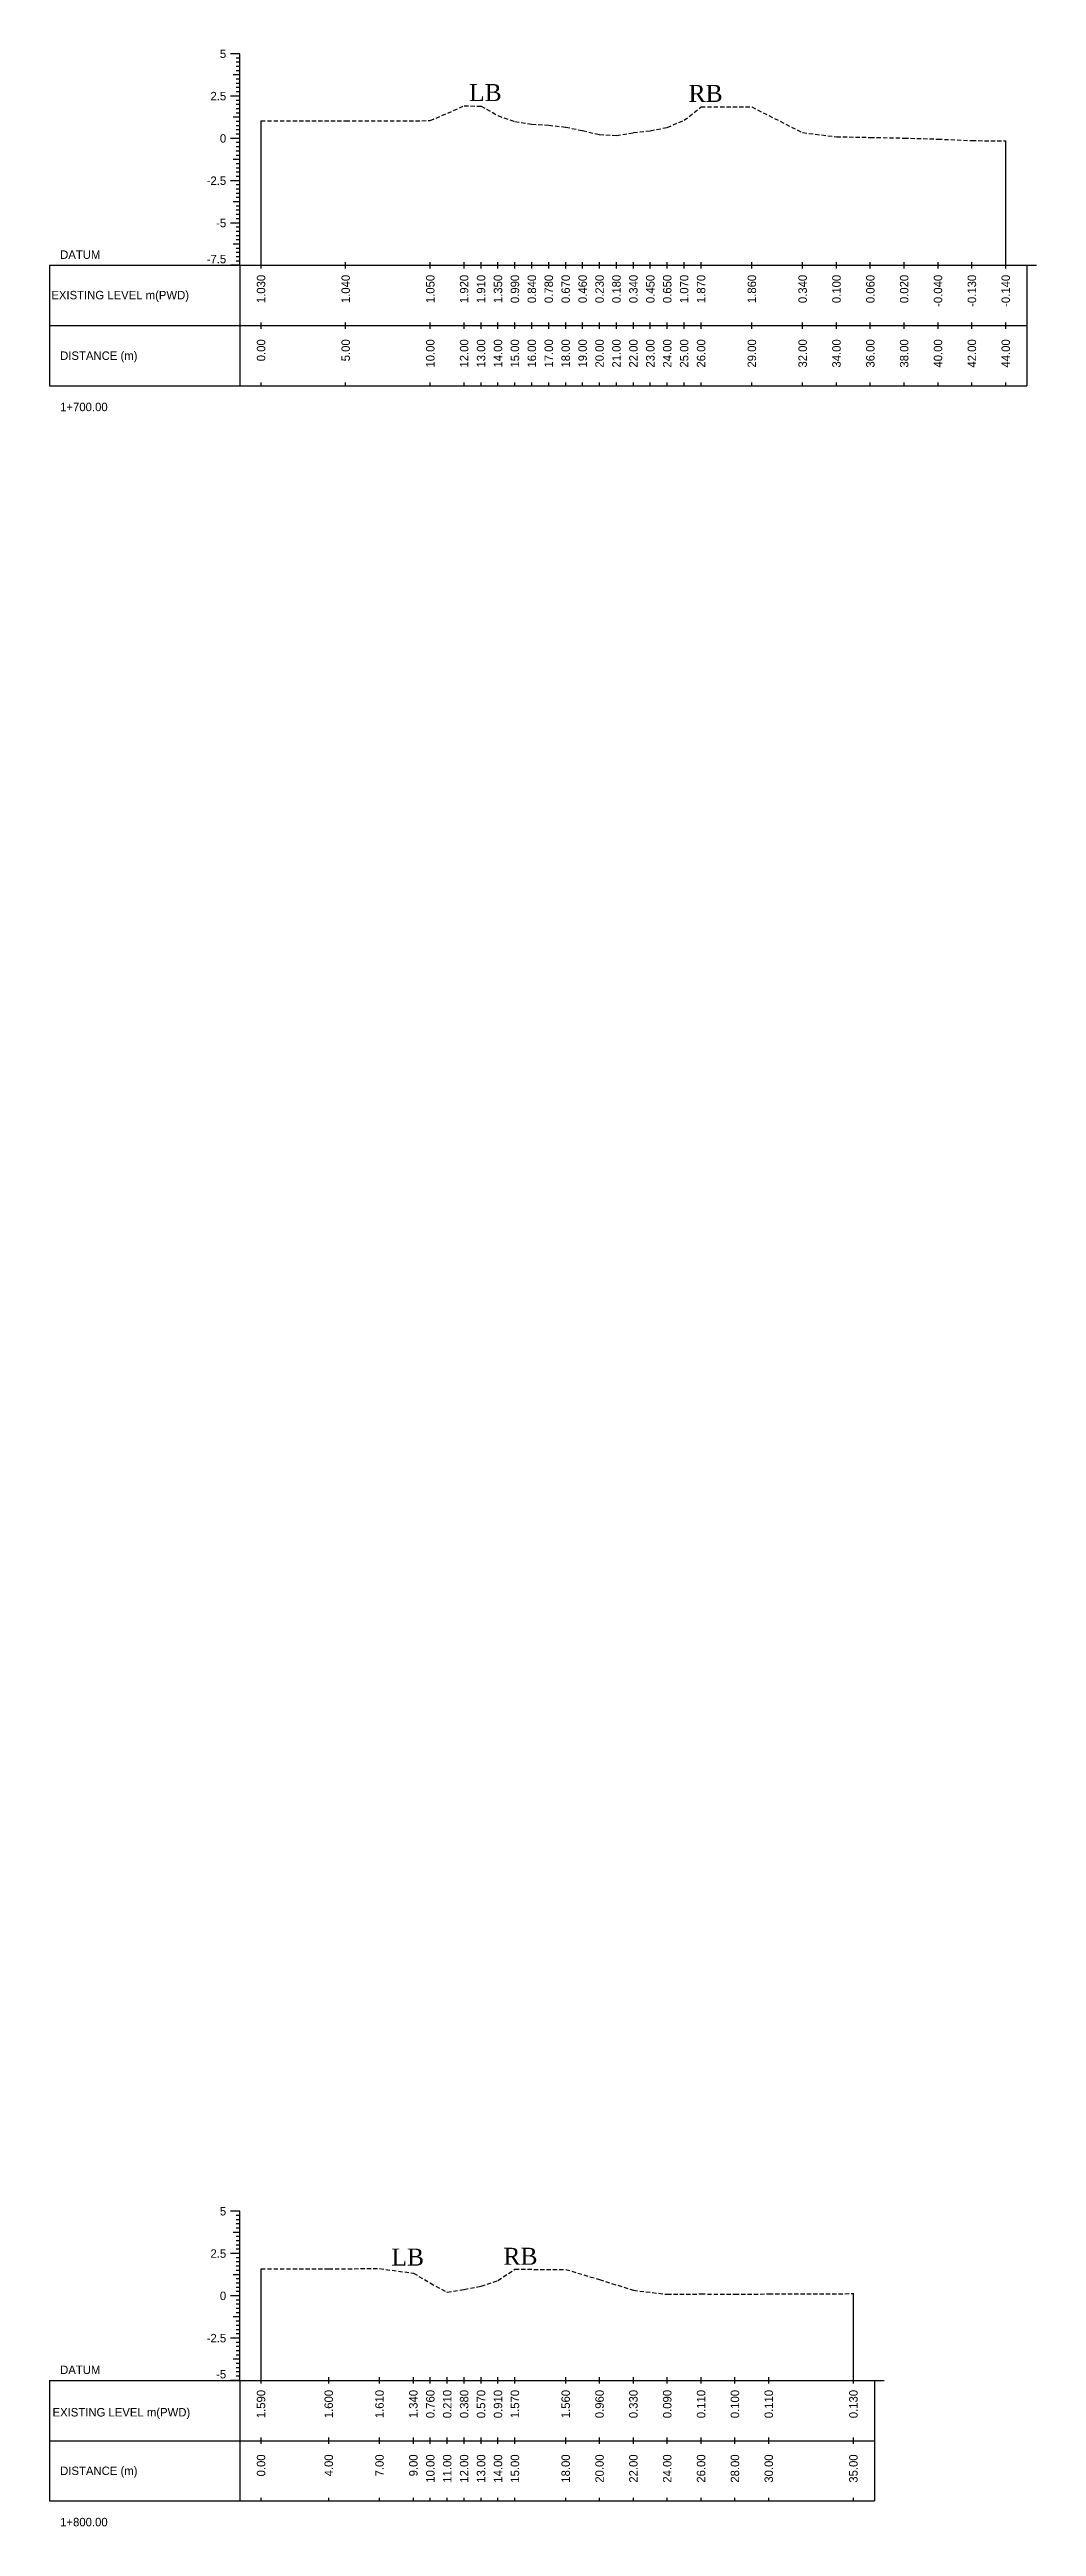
# Model space of a CAD drawing. Header units: inches. Extents: x 933 to 2044, y -1635 to -1096.
# Drawn here: x 1986 to 2044.3, y -1367.7 to -1221.3 of the extents above; entities that cross this region are included whole.
import ezdxf
from ezdxf.enums import TextEntityAlignment as Align

# ---------------------------------------------------------------- set-up
doc = ezdxf.new("R2010")
doc.units = ezdxf.units.IN
doc.header["$MEASUREMENT"] = 0
doc.linetypes.add('HIDDEN', pattern=[0.375, 0.25, -0.125])
doc.layers.add('CS_Drawing', color=7, linetype='Continuous')
doc.layers.add('GL', color=3, linetype='HIDDEN')
doc.styles.add('romans', font='romans.shx')

msp = doc.modelspace()

# ---------------------------------------------------------------- texts
at = {"char_height": 1, "width": 154.2752, "attachment_point": 1, "style": 'romans'}
for s, insert in [('{\\fTimes New Roman|b0|i0|c0|p18;LB}', (2010.79, -1223.38)), ('{\\fTimes New Roman|b0|i0|c0|p18;RB}', (2023.76, -1223.43)), ('{\\fTimes New Roman|b0|i0|c0|p18;LB}', (2006.2, -1351.3)), ('{\\fTimes New Roman|b0|i0|c0|p18;RB}', (2012.82, -1351.25))]:
    msp.add_mtext(s, dxfattribs=dict(at, insert=insert))
at = {"layer": 'CS_Drawing'}
for s, p in [('5', (1996.44, -1221.59)), ('2.5', (1996.44, -1224.09)), ('0', (1996.44, -1226.59)), ('-2.5', (1996.44, -1229.09)), ('-5', (1996.44, -1231.59)), ('5', (1996.44, -1349.09)), ('2.5', (1996.44, -1351.59)), ('0', (1996.44, -1354.09)), ('-2.5', (1996.44, -1356.59))]:
    msp.add_text(s, height=0.5, dxfattribs=at).set_placement(p, align=Align.MIDDLE_RIGHT)
for s, p in [('DATUM', (1986.63, -1233.46)), ('EXISTING LEVEL m(PWD)', (1986.11, -1235.85)), ('DISTANCE (m)', (1986.63, -1239.43)), ('1+700.00', (1986.63, -1242.46)), ('DATUM', (1986.63, -1358.46)), ('EXISTING LEVEL m(PWD)', (1986.18, -1360.97)), ('DISTANCE (m)', (1986.63, -1364.43)), ('1+800.00', (1986.63, -1367.46))]:
    msp.add_text(s, height=0.5, dxfattribs=at).set_placement(p, align=Align.MIDDLE_LEFT)
for s, p in [('-7.5', (1996.44, -1233.97)), ('-5', (1996.44, -1358.97))]:
    msp.add_text(s, height=0.5, dxfattribs=at).set_placement(p, align=Align.RIGHT)
for s, p in [('1.030', (1998.5, -1234.65)), ('1.040', (2003.5, -1234.65)), ('1.050', (2008.5, -1234.65)), ('1.920', (2010.5, -1234.65)), ('1.910', (2011.5, -1234.65)), ('1.350', (2012.5, -1234.65)), ('0.990', (2013.5, -1234.65)), ('0.840', (2014.5, -1234.65)), ('0.780', (2015.5, -1234.65)), ('0.670', (2016.5, -1234.65)), ('0.460', (2017.5, -1234.65)), ('0.230', (2018.5, -1234.65)), ('0.180', (2019.5, -1234.65)), ('0.340', (2020.5, -1234.65)), ('0.450', (2021.5, -1234.65)), ('0.650', (2022.5, -1234.65)), ('1.070', (2023.5, -1234.65)), ('1.870', (2024.5, -1234.65)), ('1.860', (2027.5, -1234.65)), ('0.340', (2030.5, -1234.65)), ('0.100', (2032.5, -1234.65)), ('0.060', (2034.5, -1234.65)), ('0.020', (2036.5, -1234.65)), ('-0.040', (2038.5, -1234.65)), ('-0.130', (2040.5, -1234.65)), ('-0.140', (2042.5, -1234.65)), ('0.00', (1998.5, -1238.46)), ('5.00', (2003.5, -1238.46)), ('10.00', (2008.5, -1238.46)), ('12.00', (2010.5, -1238.46)), ('13.00', (2011.5, -1238.46)), ('14.00', (2012.5, -1238.46)), ('15.00', (2013.5, -1238.46)), ('16.00', (2014.5, -1238.46)), ('17.00', (2015.5, -1238.46)), ('18.00', (2016.5, -1238.46)), ('19.00', (2017.5, -1238.46)), ('20.00', (2018.5, -1238.46)), ('21.00', (2019.5, -1238.46)), ('22.00', (2020.5, -1238.46)), ('23.00', (2021.5, -1238.46)), ('24.00', (2022.5, -1238.46)), ('25.00', (2023.5, -1238.46)), ('26.00', (2024.5, -1238.46)), ('29.00', (2027.5, -1238.46)), ('32.00', (2030.5, -1238.46)), ('34.00', (2032.5, -1238.46)), ('36.00', (2034.5, -1238.46)), ('38.00', (2036.5, -1238.46)), ('40.00', (2038.5, -1238.46)), ('42.00', (2040.5, -1238.46)), ('44.00', (2042.5, -1238.46)), ('1.590', (1998.5, -1359.65)), ('1.600', (2002.5, -1359.65)), ('1.610', (2005.5, -1359.65)), ('1.340', (2007.5, -1359.65)), ('0.760', (2008.5, -1359.65)), ('0.210', (2009.5, -1359.65)), ('0.380', (2010.5, -1359.65)), ('0.570', (2011.5, -1359.65)), ('0.910', (2012.5, -1359.65)), ('1.570', (2013.5, -1359.65)), ('1.560', (2016.5, -1359.65)), ('0.960', (2018.5, -1359.65)), ('0.330', (2020.5, -1359.65)), ('0.090', (2022.5, -1359.65)), ('0.110', (2024.5, -1359.65)), ('0.100', (2026.5, -1359.65)), ('0.110', (2028.5, -1359.65)), ('0.130', (2033.5, -1359.65)), ('0.00', (1998.5, -1363.46)), ('4.00', (2002.5, -1363.46)), ('7.00', (2005.5, -1363.46)), ('9.00', (2007.5, -1363.46)), ('10.00', (2008.5, -1363.46)), ('11.00', (2009.5, -1363.46)), ('12.00', (2010.5, -1363.46)), ('13.00', (2011.5, -1363.46)), ('14.00', (2012.5, -1363.46)), ('15.00', (2013.5, -1363.46)), ('18.00', (2016.5, -1363.46)), ('20.00', (2018.5, -1363.46)), ('22.00', (2020.5, -1363.46)), ('24.00', (2022.5, -1363.46)), ('26.00', (2024.5, -1363.46)), ('28.00', (2026.5, -1363.46)), ('30.00', (2028.5, -1363.46)), ('35.00', (2033.5, -1363.46))]:
    msp.add_text(s, height=0.5, rotation=90, dxfattribs=at).set_placement(p, align=Align.MIDDLE_RIGHT)

# ---------------------------------------------------------------- linework, layer by layer
at = {"layer": 'CS_Drawing'}
for p, q in [((1997.25, -1221.59), (1996.69, -1221.59)), ((1997.25, -1221.59), (1996.86, -1221.59)), ((1997.25, -1221.59), (1997.03, -1221.59)), ((1997.25, -1221.84), (1997.03, -1221.84)), ((1997.25, -1222.09), (1997.03, -1222.09)), ((1997.25, -1234.09), (1997.25, -1221.59)), ((1997.25, -1222.84), (1996.86, -1222.84)), ((1997.25, -1222.34), (1997.03, -1222.34)), ((1997.25, -1222.59), (1997.03, -1222.59)), ((1997.25, -1222.84), (1997.03, -1222.84)), ((1997.25, -1223.09), (1997.03, -1223.09)), ((1997.25, -1223.34), (1997.03, -1223.34)), ((1997.25, -1223.59), (1997.03, -1223.59)), ((1997.25, -1224.09), (1996.69, -1224.09)), ((1997.25, -1224.09), (1996.86, -1224.09)), ((1997.25, -1223.84), (1997.03, -1223.84)), ((1997.25, -1224.09), (1997.03, -1224.09)), ((1997.25, -1224.34), (1997.03, -1224.34)), ((1997.25, -1224.59), (1997.03, -1224.59)), ((1997.25, -1224.84), (1997.03, -1224.84)), ((1997.25, -1225.09), (1997.03, -1225.09)), ((1997.25, -1226.59), (1996.69, -1226.59)), ((1997.25, -1225.34), (1996.86, -1225.34)), ((1997.25, -1226.59), (1996.86, -1226.59)), ((1997.25, -1225.34), (1997.03, -1225.34)), ((1997.25, -1225.59), (1997.03, -1225.59)), ((1997.25, -1225.84), (1997.03, -1225.84)), ((1997.25, -1226.09), (1997.03, -1226.09)), ((1997.25, -1226.34), (1997.03, -1226.34)), ((1997.25, -1226.59), (1997.03, -1226.59)), ((1998.5, -1234.09), (1998.5, -1225.56)), ((1997.25, -1227.84), (1996.86, -1227.84)), ((1997.25, -1226.84), (1997.03, -1226.84)), ((1997.25, -1227.09), (1997.03, -1227.09)), ((1997.25, -1227.34), (1997.03, -1227.34)), ((1997.25, -1227.59), (1997.03, -1227.59)), ((1997.25, -1227.84), (1997.03, -1227.84)), ((1997.25, -1228.09), (1997.03, -1228.09)), ((2042.5, -1234.09), (2042.5, -1226.73)), ((1997.25, -1229.09), (1996.69, -1229.09)), ((1997.25, -1229.09), (1996.86, -1229.09)), ((1997.25, -1228.34), (1997.03, -1228.34)), ((1997.25, -1228.59), (1997.03, -1228.59)), ((1997.25, -1228.84), (1997.03, -1228.84)), ((1997.25, -1229.09), (1997.03, -1229.09)), ((1997.25, -1229.34), (1997.03, -1229.34)), ((1997.25, -1229.59), (1997.03, -1229.59)), ((1997.25, -1230.34), (1996.86, -1230.34)), ((1997.25, -1229.84), (1997.03, -1229.84)), ((1997.25, -1230.09), (1997.03, -1230.09)), ((1997.25, -1230.34), (1997.03, -1230.34)), ((1997.25, -1230.59), (1997.03, -1230.59)), ((1997.25, -1230.84), (1997.03, -1230.84)), ((1997.25, -1231.59), (1996.69, -1231.59)), ((1997.25, -1231.59), (1996.86, -1231.59)), ((1997.25, -1231.09), (1997.03, -1231.09)), ((1997.25, -1231.34), (1997.03, -1231.34)), ((1997.25, -1231.59), (1997.03, -1231.59)), ((1997.25, -1231.84), (1997.03, -1231.84)), ((1997.25, -1232.09), (1997.03, -1232.09)), ((1997.25, -1232.34), (1997.03, -1232.34)), ((1997.25, -1232.84), (1996.86, -1232.84)), ((1997.25, -1232.59), (1997.03, -1232.59)), ((1997.25, -1232.84), (1997.03, -1232.84)), ((1997.25, -1233.09), (1997.03, -1233.09)), ((1997.25, -1233.34), (1997.03, -1233.34)), ((1997.25, -1233.59), (1997.03, -1233.59)), ((1997.25, -1233.84), (1997.03, -1233.84)), ((1998.5, -1234.27), (1998.5, -1233.9)), ((2003.5, -1234.27), (2003.5, -1233.9)), ((2008.5, -1234.27), (2008.5, -1233.9)), ((2010.5, -1234.27), (2010.5, -1233.9)), ((2011.5, -1234.27), (2011.5, -1233.9)), ((2012.5, -1234.27), (2012.5, -1233.9)), ((2013.5, -1234.27), (2013.5, -1233.9)), ((2014.5, -1234.27), (2014.5, -1233.9)), ((2015.5, -1234.27), (2015.5, -1233.9)), ((2016.5, -1234.27), (2016.5, -1233.9)), ((2017.5, -1234.27), (2017.5, -1233.9)), ((2018.5, -1234.27), (2018.5, -1233.9)), ((2019.5, -1234.27), (2019.5, -1233.9)), ((2020.5, -1234.27), (2020.5, -1233.9)), ((2021.5, -1234.27), (2021.5, -1233.9)), ((2022.5, -1234.27), (2022.5, -1233.9)), ((2023.5, -1234.27), (2023.5, -1233.9)), ((2024.5, -1234.27), (2024.5, -1233.9)), ((2027.5, -1234.27), (2027.5, -1233.9)), ((2030.5, -1234.27), (2030.5, -1233.9)), ((2032.5, -1234.27), (2032.5, -1233.9)), ((2034.5, -1234.27), (2034.5, -1233.9)), ((2036.5, -1234.27), (2036.5, -1233.9)), ((2038.5, -1234.27), (2038.5, -1233.9)), ((2040.5, -1234.27), (2040.5, -1233.9)), ((2042.5, -1234.27), (2042.5, -1233.9)), ((1986, -1234.09), (1997.25, -1234.09)), ((1986, -1234.09), (1986, -1241.21)), ((1997.25, -1234.09), (1996.69, -1234.09)), ((1997.25, -1234.09), (1996.86, -1234.09)), ((1997.25, -1234.09), (1997.03, -1234.09)), ((1997.25, -1234.09), (2043.75, -1234.09)), ((1997.25, -1234.09), (1997.25, -1241.21)), ((2043.75, -1234.09), (2044.32, -1234.09)), ((2043.75, -1234.09), (2044.15, -1234.09)), ((2043.75, -1234.09), (2043.98, -1234.09)), ((2043.75, -1234.09), (2043.75, -1241.21)), ((1986, -1237.65), (1997.25, -1237.65)), ((1997.25, -1237.65), (2043.75, -1237.65)), ((1997.25, -1237.65), (2043.75, -1237.65)), ((1998.5, -1237.84), (1998.5, -1237.46)), ((2003.5, -1237.84), (2003.5, -1237.46)), ((2008.5, -1237.84), (2008.5, -1237.46)), ((2010.5, -1237.84), (2010.5, -1237.46)), ((2011.5, -1237.84), (2011.5, -1237.46)), ((2012.5, -1237.84), (2012.5, -1237.46)), ((2013.5, -1237.84), (2013.5, -1237.46)), ((2014.5, -1237.84), (2014.5, -1237.46)), ((2015.5, -1237.84), (2015.5, -1237.46)), ((2016.5, -1237.84), (2016.5, -1237.46)), ((2017.5, -1237.84), (2017.5, -1237.46)), ((2018.5, -1237.84), (2018.5, -1237.46)), ((2019.5, -1237.84), (2019.5, -1237.46)), ((2020.5, -1237.84), (2020.5, -1237.46)), ((2021.5, -1237.84), (2021.5, -1237.46)), ((2022.5, -1237.84), (2022.5, -1237.46)), ((2023.5, -1237.84), (2023.5, -1237.46)), ((2024.5, -1237.84), (2024.5, -1237.46)), ((2027.5, -1237.84), (2027.5, -1237.46)), ((2030.5, -1237.84), (2030.5, -1237.46)), ((2032.5, -1237.84), (2032.5, -1237.46)), ((2034.5, -1237.84), (2034.5, -1237.46)), ((2036.5, -1237.84), (2036.5, -1237.46)), ((2038.5, -1237.84), (2038.5, -1237.46)), ((2040.5, -1237.84), (2040.5, -1237.46)), ((2042.5, -1237.84), (2042.5, -1237.46)), ((1986, -1241.21), (1997.25, -1241.21)), ((1997.25, -1241.21), (2043.75, -1241.21)), ((1998.5, -1241.21), (1998.5, -1241.02)), ((2003.5, -1241.21), (2003.5, -1241.02)), ((2008.5, -1241.21), (2008.5, -1241.02)), ((2010.5, -1241.21), (2010.5, -1241.02)), ((2011.5, -1241.21), (2011.5, -1241.02)), ((2012.5, -1241.21), (2012.5, -1241.02)), ((2013.5, -1241.21), (2013.5, -1241.02)), ((2014.5, -1241.21), (2014.5, -1241.02)), ((2015.5, -1241.21), (2015.5, -1241.02)), ((2016.5, -1241.21), (2016.5, -1241.02)), ((2017.5, -1241.21), (2017.5, -1241.02)), ((2018.5, -1241.21), (2018.5, -1241.02)), ((2019.5, -1241.21), (2019.5, -1241.02)), ((2020.5, -1241.21), (2020.5, -1241.02)), ((2021.5, -1241.21), (2021.5, -1241.02)), ((2022.5, -1241.21), (2022.5, -1241.02)), ((2023.5, -1241.21), (2023.5, -1241.02)), ((2024.5, -1241.21), (2024.5, -1241.02)), ((2027.5, -1241.21), (2027.5, -1241.02)), ((2030.5, -1241.21), (2030.5, -1241.02)), ((2032.5, -1241.21), (2032.5, -1241.02)), ((2034.5, -1241.21), (2034.5, -1241.02)), ((2036.5, -1241.21), (2036.5, -1241.02)), ((2038.5, -1241.21), (2038.5, -1241.02)), ((2040.5, -1241.21), (2040.5, -1241.02)), ((2042.5, -1241.21), (2042.5, -1241.02)), ((1997.25, -1349.09), (1996.69, -1349.09)), ((1997.25, -1349.09), (1996.86, -1349.09)), ((1997.25, -1349.09), (1997.03, -1349.09)), ((1997.25, -1349.34), (1997.03, -1349.34)), ((1997.25, -1349.59), (1997.03, -1349.59)), ((1997.25, -1359.09), (1997.25, -1349.09)), ((1997.25, -1350.34), (1996.86, -1350.34)), ((1997.25, -1349.84), (1997.03, -1349.84)), ((1997.25, -1350.09), (1997.03, -1350.09)), ((1997.25, -1350.34), (1997.03, -1350.34)), ((1997.25, -1350.59), (1997.03, -1350.59)), ((1997.25, -1350.84), (1997.03, -1350.84)), ((1997.25, -1351.09), (1997.03, -1351.09)), ((1997.25, -1351.59), (1996.69, -1351.59)), ((1997.25, -1351.59), (1996.86, -1351.59)), ((1997.25, -1351.34), (1997.03, -1351.34)), ((1997.25, -1351.59), (1997.03, -1351.59)), ((1997.25, -1351.84), (1997.03, -1351.84)), ((1997.25, -1352.09), (1997.03, -1352.09)), ((1997.25, -1352.34), (1997.03, -1352.34)), ((1998.5, -1359.09), (1998.5, -1352.5)), ((1997.25, -1352.84), (1996.86, -1352.84)), ((1997.25, -1352.59), (1997.03, -1352.59)), ((1997.25, -1352.84), (1997.03, -1352.84)), ((1997.25, -1353.09), (1997.03, -1353.09)), ((1997.25, -1353.34), (1997.03, -1353.34)), ((1997.25, -1353.59), (1997.03, -1353.59)), ((1997.25, -1353.84), (1997.03, -1353.84)), ((2033.5, -1359.09), (2033.5, -1353.96)), ((1997.25, -1354.09), (1996.69, -1354.09)), ((1997.25, -1354.09), (1996.86, -1354.09)), ((1997.25, -1355.34), (1996.86, -1355.34)), ((1997.25, -1354.09), (1997.03, -1354.09)), ((1997.25, -1354.34), (1997.03, -1354.34)), ((1997.25, -1354.59), (1997.03, -1354.59)), ((1997.25, -1354.84), (1997.03, -1354.84)), ((1997.25, -1355.09), (1997.03, -1355.09)), ((1997.25, -1355.34), (1997.03, -1355.34)), ((1997.25, -1356.59), (1996.69, -1356.59)), ((1997.25, -1356.59), (1996.86, -1356.59)), ((1997.25, -1355.59), (1997.03, -1355.59)), ((1997.25, -1355.84), (1997.03, -1355.84)), ((1997.25, -1356.09), (1997.03, -1356.09)), ((1997.25, -1356.34), (1997.03, -1356.34)), ((1997.25, -1356.59), (1997.03, -1356.59)), ((1997.25, -1356.84), (1997.03, -1356.84)), ((1997.25, -1357.84), (1996.86, -1357.84)), ((1997.25, -1357.09), (1997.03, -1357.09)), ((1997.25, -1357.34), (1997.03, -1357.34)), ((1997.25, -1357.59), (1997.03, -1357.59)), ((1997.25, -1357.84), (1997.03, -1357.84)), ((1997.25, -1358.09), (1997.03, -1358.09)), ((1997.25, -1358.34), (1997.03, -1358.34)), ((1986, -1359.09), (1997.25, -1359.09)), ((1986, -1359.09), (1986, -1366.21)), ((1997.25, -1359.09), (1996.69, -1359.09)), ((1997.25, -1359.09), (1996.86, -1359.09)), ((1997.25, -1358.59), (1997.03, -1358.59)), ((1997.25, -1358.84), (1997.03, -1358.84)), ((1997.25, -1359.09), (1997.03, -1359.09)), ((1997.25, -1359.09), (2034.75, -1359.09)), ((1997.25, -1359.09), (1997.25, -1366.21)), ((1998.5, -1359.27), (1998.5, -1358.9)), ((2002.5, -1359.27), (2002.5, -1358.9)), ((2005.5, -1359.27), (2005.5, -1358.9)), ((2007.5, -1359.27), (2007.5, -1358.9)), ((2008.5, -1359.27), (2008.5, -1358.9)), ((2009.5, -1359.27), (2009.5, -1358.9)), ((2010.5, -1359.27), (2010.5, -1358.9)), ((2011.5, -1359.27), (2011.5, -1358.9)), ((2012.5, -1359.27), (2012.5, -1358.9)), ((2013.5, -1359.27), (2013.5, -1358.9)), ((2016.5, -1359.27), (2016.5, -1358.9)), ((2018.5, -1359.27), (2018.5, -1358.9)), ((2020.5, -1359.27), (2020.5, -1358.9)), ((2022.5, -1359.27), (2022.5, -1358.9)), ((2024.5, -1359.27), (2024.5, -1358.9)), ((2026.5, -1359.27), (2026.5, -1358.9)), ((2028.5, -1359.27), (2028.5, -1358.9)), ((2033.5, -1359.27), (2033.5, -1358.9)), ((2034.75, -1359.09), (2035.32, -1359.09)), ((2034.75, -1359.09), (2035.15, -1359.09)), ((2034.75, -1359.09), (2034.98, -1359.09)), ((2034.75, -1359.09), (2034.75, -1366.21)), ((1986, -1362.65), (1997.25, -1362.65)), ((1997.25, -1362.65), (2034.75, -1362.65)), ((1997.25, -1362.65), (2034.75, -1362.65)), ((1998.5, -1362.84), (1998.5, -1362.46)), ((2002.5, -1362.84), (2002.5, -1362.46)), ((2005.5, -1362.84), (2005.5, -1362.46)), ((2007.5, -1362.84), (2007.5, -1362.46)), ((2008.5, -1362.84), (2008.5, -1362.46)), ((2009.5, -1362.84), (2009.5, -1362.46)), ((2010.5, -1362.84), (2010.5, -1362.46)), ((2011.5, -1362.84), (2011.5, -1362.46)), ((2012.5, -1362.84), (2012.5, -1362.46)), ((2013.5, -1362.84), (2013.5, -1362.46)), ((2016.5, -1362.84), (2016.5, -1362.46)), ((2018.5, -1362.84), (2018.5, -1362.46)), ((2020.5, -1362.84), (2020.5, -1362.46)), ((2022.5, -1362.84), (2022.5, -1362.46)), ((2024.5, -1362.84), (2024.5, -1362.46)), ((2026.5, -1362.84), (2026.5, -1362.46)), ((2028.5, -1362.84), (2028.5, -1362.46)), ((2033.5, -1362.84), (2033.5, -1362.46)), ((1986, -1366.21), (1997.25, -1366.21)), ((1997.25, -1366.21), (2034.75, -1366.21)), ((1998.5, -1366.21), (1998.5, -1366.02)), ((2002.5, -1366.21), (2002.5, -1366.02)), ((2005.5, -1366.21), (2005.5, -1366.02)), ((2007.5, -1366.21), (2007.5, -1366.02)), ((2008.5, -1366.21), (2008.5, -1366.02)), ((2009.5, -1366.21), (2009.5, -1366.02)), ((2010.5, -1366.21), (2010.5, -1366.02)), ((2011.5, -1366.21), (2011.5, -1366.02)), ((2012.5, -1366.21), (2012.5, -1366.02)), ((2013.5, -1366.21), (2013.5, -1366.02)), ((2016.5, -1366.21), (2016.5, -1366.02)), ((2018.5, -1366.21), (2018.5, -1366.02)), ((2020.5, -1366.21), (2020.5, -1366.02)), ((2022.5, -1366.21), (2022.5, -1366.02)), ((2024.5, -1366.21), (2024.5, -1366.02)), ((2026.5, -1366.21), (2026.5, -1366.02)), ((2028.5, -1366.21), (2028.5, -1366.02)), ((2033.5, -1366.21), (2033.5, -1366.02))]:
    msp.add_line(p, q, dxfattribs=at)
at = {"layer": 'GL'}
for points in [[(1998.5, -1225.56), (2003.5, -1225.55), (2008.5, -1225.54), (2010.5, -1224.67), (2011.5, -1224.68), (2012.5, -1225.24), (2013.5, -1225.6), (2014.5, -1225.75), (2015.5, -1225.81), (2016.5, -1225.92), (2017.5, -1226.13), (2018.5, -1226.36), (2019.5, -1226.41), (2020.5, -1226.25), (2021.5, -1226.14), (2022.5, -1225.94), (2023.5, -1225.52), (2024.5, -1224.72), (2027.5, -1224.73), (2030.5, -1226.25), (2032.5, -1226.49), (2034.5, -1226.53), (2036.5, -1226.57), (2038.5, -1226.63), (2040.5, -1226.72), (2042.5, -1226.73)], [(1998.5, -1352.5), (2002.5, -1352.49), (2005.5, -1352.48), (2007.5, -1352.75), (2008.5, -1353.33), (2009.5, -1353.88), (2010.5, -1353.71), (2011.5, -1353.52), (2012.5, -1353.18), (2013.5, -1352.52), (2016.5, -1352.53), (2018.5, -1353.13), (2020.5, -1353.76), (2022.5, -1354), (2024.5, -1353.98), (2026.5, -1353.99), (2028.5, -1353.98), (2033.5, -1353.96), (2033.5, -1353.96)]]:
    msp.add_lwpolyline(points, dxfattribs=at)

msp.set_redraw_order([(e.dxf.handle, doc.entitydb.next_handle()) for e in msp.query("TEXT MTEXT ATTDEF DIMENSION ARC_DIMENSION")])  # texts and dimensions are drawn at this point

doc.saveas('drawing.dxf')
